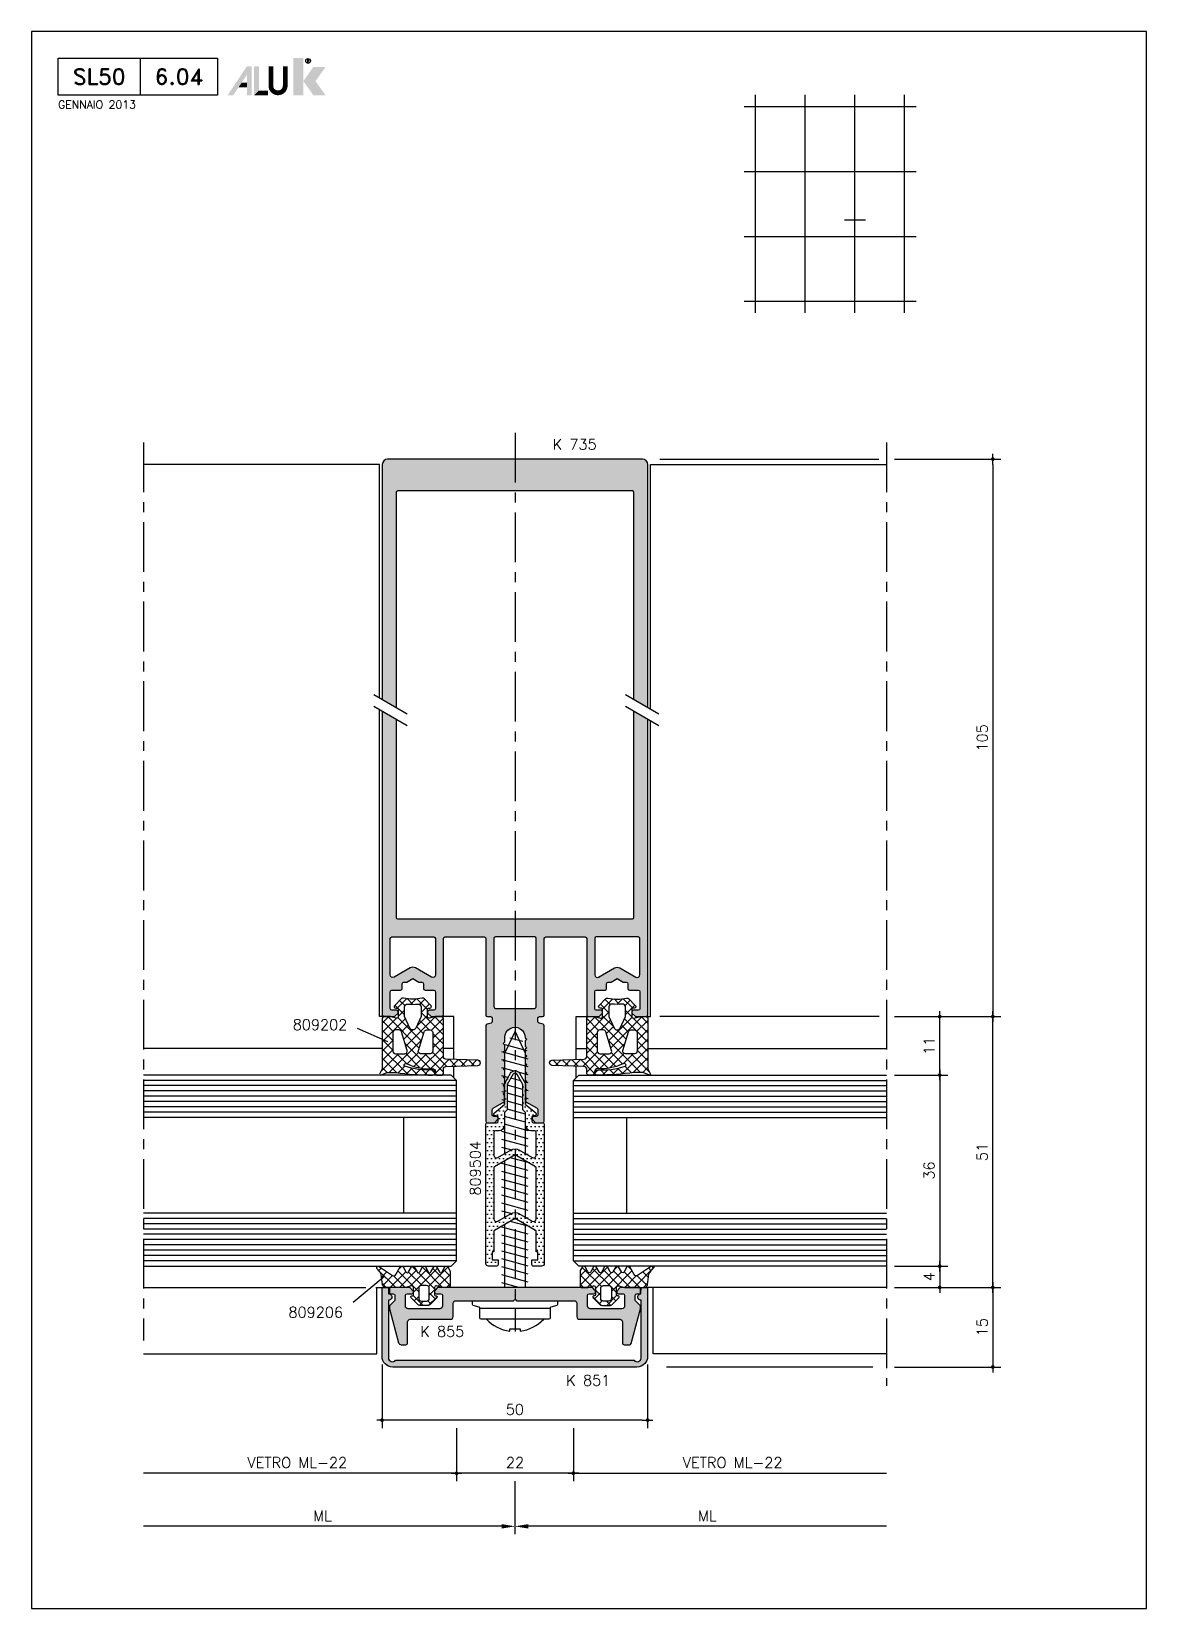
# Model space of a CAD drawing. Extents: x 0 to 4131, y -1600 to 527.
# Drawn here: x 460 to 670, y 0 to 297 of the extents above; entities that cross this region are included whole.
import ezdxf
from ezdxf.enums import TextEntityAlignment as Align

# ---------------------------------------------------------------- set-up
doc = ezdxf.new("R2010")
doc.units = 0
doc.header["$LTSCALE"] = 7.5
doc.header["$MEASUREMENT"] = 0
doc.linetypes.add('CENTER', pattern=[2, 1.25, -0.25, 0.25, -0.25])
doc.layers.get('0').update_dxf_attribs({"linetype": 'CONTINUOUS'})
doc.layers.get('DEFPOINTS').update_dxf_attribs({"linetype": 'CONTINUOUS'})
for name, color, linetype in [('ASSI', 1, 'CENTER'), ('FILL', 8, 'CONTINUOUS'), ('FINE', 7, 'CONTINUOUS'), ('GOMMA', 3, 'CONTINUOUS'), ('GROSSA', 4, 'CONTINUOUS'), ('MARCHIO', 7, 'CONTINUOUS'), ('QUOTE', 254, 'CONTINUOUS'), ('TRATTEGGI', 140, 'CONTINUOUS'), ('VETRO', 6, 'CONTINUOUS'), ('VITERIA', 40, 'CONTINUOUS')]:
    doc.layers.add(name, color=color, linetype=linetype)
doc.styles.add('RD', font='ROMAND.SHX', dxfattribs={"height": 3})
doc.styles.get("Standard").update_dxf_attribs({"font": 'romans.shx'})
doc.dimstyles.new('FRECCIA_1-1', dxfattribs={"dimtxt": 2, "dimasz": 2.5, "dimexe": 1.5, "dimexo": 1.5, "dimgap": 1, "dimtad": 3, "dimdsep": 46, "dimtxsty": 'Standard', "dimcen": 0, "dimclrt": 2, "dimaunit": 1, "dimadec": 0, "dimazin": 0, "dimtfac": 0.7, "dimtmove": 0, "dimatfit": 3, "dimfxl": 1, "dimtolj": 2, "dimarcsym": 0})
doc.dimstyles.new('SCALA_1-1$0', dxfattribs={"dimtxt": 2, "dimasz": 1, "dimexe": 1.5, "dimexo": 1.5, "dimgap": 1, "dimtad": 3, "dimdsep": 46, "dimtxsty": 'Standard', "dimblk1": 'PUNTO', "dimblk2": 'PUNTO', "dimsah": 1, "dimcen": 0.09, "dimclrt": 2, "dimadec": 0, "dimazin": 0, "dimtfac": 0.7, "dimtmove": 0, "dimatfit": 3, "dimldrblk": 'PUNTO', "dimfxl": 1, "dimtolj": 2, "dimarcsym": 0})
pattern_1 = [(45, (460, 0), (-0.8838835, 0.8838835), []), (135, (460, 0), (-0.8838835, -0.8838835), [])]

msp = doc.modelspace()

# ---------------------------------------------------------------- texts
at = {"layer": 'QUOTE', "color": 2}
for s, p in [('K 735', (558.1368, 218.2565)), ('809202', (509.1975, 108.9474)), ('809206', (508.3852, 54.7843)), ('K 855', (533.2081, 51.1765)), ('K 851', (560.6994, 41.9612))]:
    msp.add_text(s, height=2, dxfattribs=at).set_placement(p)
msp.add_text('809504', height=2, rotation=90, dxfattribs=at).set_placement((544.5901, 77.7486))

# ---------------------------------------------------------------- blocks, each defined once
blk = doc.blocks.new('PUNTO')
blk.add_line((-1, 0), (1, 0))
at = {"const_width": 0.35}
blk.add_lwpolyline([(-0.175, 0, 1), (0.175, 0, 1)], format="xyb", close=True, dxfattribs=at)
blk = doc.blocks.new('*D55')
at = {"layer": 'DEFPOINTS', "color": 0, "transparency": 16777216}
for p in [(621.06, 100.47), (621.06, 64.47), (631.06, 64.47)]:
    blk.add_point(p, dxfattribs=at)
at = {"layer": 'QUOTE', "color": 0, "lineweight": -2, "transparency": 16777216}
for p, q in [((622.56, 100.47), (632.56, 100.47)), ((631.06, 99.47), (631.06, 65.47)), ((622.56, 64.47), (632.56, 64.47))]:
    blk.add_line(p, q, dxfattribs=at)
for p, rotation in [((631.06, 100.47), 90), ((631.06, 64.47), 270)]:
    blk.add_blockref('PUNTO', p, dxfattribs=dict(at, rotation=rotation))
at = {"layer": 'QUOTE', "color": 2, "transparency": 16777216, "insert": (629.06, 82.47), "char_height": 2, "attachment_point": 5, "rotation": 90}
blk.add_mtext('\\A2;36', dxfattribs=at)
blk = doc.blocks.new('*D56')
at = {"layer": 'DEFPOINTS', "color": 0, "transparency": 16777216}
for p in [(621.06, 60.46), (621.06, 45.47), (641.06, 45.47)]:
    blk.add_point(p, dxfattribs=at)
at = {"layer": 'QUOTE', "color": 0, "lineweight": -2, "transparency": 16777216}
for p, q in [((622.56, 60.46), (642.56, 60.46)), ((641.06, 59.46), (641.06, 46.47)), ((622.56, 45.47), (642.56, 45.47))]:
    blk.add_line(p, q, dxfattribs=at)
for p, rotation in [((641.06, 60.46), 90), ((641.06, 45.47), 270)]:
    blk.add_blockref('PUNTO', p, dxfattribs=dict(at, rotation=rotation))
at = {"layer": 'QUOTE', "color": 2, "transparency": 16777216, "insert": (639.06, 52.96), "char_height": 2, "attachment_point": 5, "rotation": 90}
blk.add_mtext('\\A2;15', dxfattribs=at)
blk = doc.blocks.new('*D57')
at = {"layer": 'DEFPOINTS', "color": 0, "transparency": 16777216}
for p in [(621.06, 64.47), (621.06, 60.46), (631.06, 60.46)]:
    blk.add_point(p, dxfattribs=at)
at = {"layer": 'QUOTE', "color": 0, "lineweight": -2, "transparency": 16777216}
for p, q in [((622.56, 64.47), (632.56, 64.47)), ((631.06, 63.47), (631.06, 61.46)), ((622.56, 60.46), (632.56, 60.46))]:
    blk.add_line(p, q, dxfattribs=at)
for p, rotation in [((631.06, 64.47), 90), ((631.06, 60.46), 270)]:
    blk.add_blockref('PUNTO', p, dxfattribs=dict(at, rotation=rotation))
at = {"layer": 'QUOTE', "color": 2, "transparency": 16777216, "insert": (629.06, 62.47), "char_height": 2, "attachment_point": 5, "rotation": 90}
blk.add_mtext('\\A2;4', dxfattribs=at)
blk = doc.blocks.new('*D58')
at = {"layer": 'DEFPOINTS', "color": 0, "transparency": 16777216}
for p in [(621.06, 111.47), (641.06, 111.47), (621.06, 60.46)]:
    blk.add_point(p, dxfattribs=at)
at = {"layer": 'QUOTE', "color": 0, "lineweight": -2, "transparency": 16777216}
for p, q in [((622.56, 111.47), (642.56, 111.47)), ((641.06, 61.46), (641.06, 110.47)), ((622.56, 60.46), (642.56, 60.46))]:
    blk.add_line(p, q, dxfattribs=at)
for p, rotation in [((641.06, 111.47), 90), ((641.06, 60.46), 270)]:
    blk.add_blockref('PUNTO', p, dxfattribs=dict(at, rotation=rotation))
at = {"layer": 'QUOTE', "color": 2, "transparency": 16777216, "insert": (639.06, 85.97), "char_height": 2, "attachment_point": 5, "rotation": 90}
blk.add_mtext('\\A2;51', dxfattribs=at)
blk = doc.blocks.new('*D59')
at = {"layer": 'DEFPOINTS', "color": 0, "transparency": 16777216}
for p in [(621.06, 111.47), (631.06, 111.47), (621.06, 100.47)]:
    blk.add_point(p, dxfattribs=at)
at = {"layer": 'QUOTE', "color": 0, "lineweight": -2, "transparency": 16777216}
for p, q in [((622.56, 111.47), (632.56, 111.47)), ((631.06, 101.47), (631.06, 110.47)), ((622.56, 100.47), (632.56, 100.47))]:
    blk.add_line(p, q, dxfattribs=at)
for p, rotation in [((631.06, 111.47), 90), ((631.06, 100.47), 270)]:
    blk.add_blockref('PUNTO', p, dxfattribs=dict(at, rotation=rotation))
at = {"layer": 'QUOTE', "color": 2, "transparency": 16777216, "insert": (629.06, 105.97), "char_height": 2, "attachment_point": 5, "rotation": 90}
blk.add_mtext('\\A2;11', dxfattribs=at)
blk = doc.blocks.new('*D60')
at = {"layer": 'DEFPOINTS', "color": 0, "transparency": 16777216}
for p in [(526.02, 47.46), (576.04, 47.47), (526.02, 35.47)]:
    blk.add_point(p, dxfattribs=at)
at = {"layer": 'QUOTE', "color": 0, "lineweight": -2, "transparency": 16777216}
for p, q in [((526.02, 45.96), (526.02, 33.97)), ((576.04, 45.97), (576.04, 33.97)), ((575.04, 35.47), (527.02, 35.47))]:
    blk.add_line(p, q, dxfattribs=at)
at = {"layer": 'QUOTE', "color": 0, "lineweight": -2, "transparency": 16777216, "rotation": 180}
blk.add_blockref('PUNTO', (526.02, 35.47), dxfattribs=at)
at = {"layer": 'QUOTE', "color": 0, "lineweight": -2, "transparency": 16777216}
blk.add_blockref('PUNTO', (576.04, 35.47), dxfattribs=at)
at = {"layer": 'QUOTE', "color": 2, "transparency": 16777216, "insert": (551.03, 37.47), "char_height": 2, "attachment_point": 5}
blk.add_mtext('\\A2;50', dxfattribs=at)
blk = doc.blocks.new('*D61')
at = {"layer": 'DEFPOINTS', "color": 0, "transparency": 16777216}
for p in [(540.06, 35.47), (562.06, 35.47), (540.06, 25.47)]:
    blk.add_point(p, dxfattribs=at)
at = {"layer": 'QUOTE', "color": 0, "lineweight": -2, "transparency": 16777216}
for p, q in [((540.06, 33.97), (540.06, 23.97)), ((562.06, 33.97), (562.06, 23.97)), ((561.06, 25.47), (541.06, 25.47))]:
    blk.add_line(p, q, dxfattribs=at)
at = {"layer": 'QUOTE', "color": 0, "lineweight": -2, "transparency": 16777216, "rotation": 180}
blk.add_blockref('PUNTO', (540.06, 25.47), dxfattribs=at)
at = {"layer": 'QUOTE', "color": 0, "lineweight": -2, "transparency": 16777216}
blk.add_blockref('PUNTO', (562.06, 25.47), dxfattribs=at)
at = {"layer": 'QUOTE', "color": 2, "transparency": 16777216, "insert": (551.06, 27.47), "char_height": 2, "attachment_point": 5}
blk.add_mtext('\\A2;22', dxfattribs=at)
blk = doc.blocks.new('*D62')
at = {"layer": 'DEFPOINTS', "color": 0, "transparency": 16777216}
for p in [(621.06, 47.96), (562.06, 35.47), (621.06, 25.47)]:
    blk.add_point(p, dxfattribs=at)
at = {"layer": 'QUOTE', "color": 0, "lineweight": -2, "transparency": 16777216}
for p, q in [((562.06, 33.97), (562.06, 23.97)), ((563.06, 25.47), (621.06, 25.47))]:
    blk.add_line(p, q, dxfattribs=at)
at = {"layer": 'QUOTE', "color": 0, "lineweight": -2, "transparency": 16777216, "rotation": 180}
blk.add_blockref('PUNTO', (562.06, 25.47), dxfattribs=at)
at = {"layer": 'QUOTE', "color": 2, "transparency": 16777216, "insert": (592.06, 27.47), "char_height": 2, "attachment_point": 5}
blk.add_mtext('\\A2;VETRO ML-22', dxfattribs=at)
blk = doc.blocks.new('_None')
blk = doc.blocks.new('*D63')
at = {"layer": 'DEFPOINTS', "color": 0, "transparency": 16777216}
for p in [(481.06, 64.47), (540.06, 35.47), (481.06, 25.47)]:
    blk.add_point(p, dxfattribs=at)
at = {"layer": 'QUOTE', "color": 0, "lineweight": -2, "transparency": 16777216}
for p, q in [((540.06, 33.97), (540.06, 23.97)), ((539.06, 25.47), (481.06, 25.47))]:
    blk.add_line(p, q, dxfattribs=at)
blk.add_blockref('PUNTO', (540.06, 25.47), dxfattribs=at)
at = {"layer": 'QUOTE', "color": 2, "transparency": 16777216, "insert": (510.06, 27.47), "char_height": 2, "attachment_point": 5}
blk.add_mtext('\\A2;{\\Fromans.shx|c1;VETRO ML-22}', dxfattribs=at)
blk = doc.blocks.new('*D64')
at = {"layer": 'DEFPOINTS', "color": 0, "transparency": 16777216}
for p in [(621.06, 47.96), (551.06, 25.47), (551.06, 15.47)]:
    blk.add_point(p, dxfattribs=at)
at = {"layer": 'QUOTE', "color": 0, "lineweight": -2, "transparency": 16777216}
for p, q in [((551.06, 23.97), (551.06, 13.97)), ((621.06, 15.47), (553.56, 15.47))]:
    blk.add_line(p, q, dxfattribs=at)
at = {"layer": 'QUOTE', "color": 0, "transparency": 16777216}
blk.add_solid([(553.56, 15.88), (553.56, 15.05), (551.06, 15.47)], dxfattribs=at)
at = {"layer": 'QUOTE', "color": 2, "transparency": 16777216, "insert": (587.31, 17.47), "char_height": 2, "attachment_point": 5}
blk.add_mtext('\\A2;ML', dxfattribs=at)
blk = doc.blocks.new('*D65')
at = {"layer": 'DEFPOINTS', "color": 0, "transparency": 16777216}
for p in [(481.06, 47.96), (551.06, 25.47), (481.06, 15.47)]:
    blk.add_point(p, dxfattribs=at)
at = {"layer": 'QUOTE', "color": 0, "lineweight": -2, "transparency": 16777216}
for p, q in [((551.06, 23.97), (551.06, 13.97)), ((548.56, 15.47), (481.06, 15.47))]:
    blk.add_line(p, q, dxfattribs=at)
at = {"layer": 'QUOTE', "color": 0, "transparency": 16777216}
blk.add_solid([(548.56, 15.88), (548.56, 15.05), (551.06, 15.47)], dxfattribs=at)
at = {"layer": 'QUOTE', "color": 2, "transparency": 16777216, "insert": (514.81, 17.47), "char_height": 2, "attachment_point": 5}
blk.add_mtext('\\A2;ML', dxfattribs=at)
blk = doc.blocks.new('nms')
at = {"layer": 'MARCHIO'}
blk.add_line((20.5, -12), (20.5, -5), dxfattribs=at)
blk.add_lwpolyline([(35, -12), (5, -12), (5, -5), (35, -5)], close=True, dxfattribs=at)
at = {"layer": 'MARCHIO', "const_width": 0.894}
blk.add_lwpolyline([(47.78, -6.56), (47.78, -10.2, -1), (45.08, -10.2), (45.08, -6.56)], format="xyb", dxfattribs=at)
at = {"layer": 'MARCHIO'}
blk.add_circle((52.08, -5.53), 0.442, dxfattribs=at)
for points in [[(49.3, -4.96), (51.18, -4.96), (49.3, -12), (51.18, -12)], [(36.93, -12), (38, -12), (40.56, -6.56), (40.58, -8.14)], [(40.56, -6.56), (40.58, -8.14), (41.47, -6.56), (41.47, -12)], [(40.58, -12), (41.47, -12), (40.58, -8.14)], [(41.93, -6.56), (42.82, -6.56), (41.93, -12), (42.82, -11.11)], [(53.08, -6.68), (55.38, -6.68), (51.21, -9.34), (53.5, -9.34)], [(39.58, -9.63), (38.99, -10.53), (40.58, -9.63), (40.58, -10.53)], [(42.82, -11.11), (41.93, -12), (44.54, -11.11), (44.54, -12)], [(51.21, -9.34), (53.5, -9.34), (53.08, -12), (55.38, -12)]]:
    blk.add_solid(points, dxfattribs=at)
blk.add_text('R', height=0.444, dxfattribs=at).set_placement((52.08, -5.53), align=Align.MIDDLE)
at = {"layer": 'MARCHIO', "color": 2, "style": 'RD'}
for tag, p in [('SERIE', (12.75, -8.5)), ('PAG', (27.75, -8.5))]:
    blk.add_attdef(tag, text='', height=3, dxfattribs=at).set_placement(p, align=Align.MIDDLE)
at = {"layer": 'MARCHIO', "color": 2}
blk.add_attdef('REVISIONE', (5, -14.5), '', height=1.5, dxfattribs=at)
blk = doc.blocks.new('*D66')
at = {"layer": 'DEFPOINTS', "color": 0, "transparency": 16777216}
for p in [(621.06, 216.47), (622.56, 111.47), (641.06, 111.47)]:
    blk.add_point(p, dxfattribs=at)
at = {"layer": 'QUOTE', "color": 0, "lineweight": -2, "transparency": 16777216}
for p, q in [((622.56, 216.47), (642.56, 216.47)), ((641.06, 215.47), (641.06, 112.47)), ((624.06, 111.47), (642.56, 111.47))]:
    blk.add_line(p, q, dxfattribs=at)
for p, rotation in [((641.06, 216.47), 90), ((641.06, 111.47), 270)]:
    blk.add_blockref('PUNTO', p, dxfattribs=dict(at, rotation=rotation))
at = {"layer": 'QUOTE', "color": 2, "transparency": 16777216, "insert": (639.06, 163.97), "char_height": 2, "attachment_point": 5, "rotation": 90}
blk.add_mtext('\\A2;105', dxfattribs=at)

# ---------------------------------------------------------------- dimensions: what is measured, and where the dimension line sits
at = {"layer": 'QUOTE'}
for base, p1, p2, picture, middle in [((641.0637, 111.4675), (621.0637, 216.4675), (622.5637, 111.4675), '*D66', (639.0637, 163.9675)), ((641.0637, 111.4675), (621.0637, 60.4627), (621.0637, 111.4675), '*D58', (639.0637, 85.9651)), ((631.0637, 111.4675), (621.0637, 100.4675), (621.0637, 111.4675), '*D59', (629.0637, 105.9675)), ((631.0637, 64.4675), (621.0637, 100.4675), (621.0637, 64.4675), '*D55', (629.0637, 82.4675)), ((631.0637, 60.4627), (621.0637, 64.4675), (621.0637, 60.4627), '*D57', (629.0637, 62.4651)), ((641.0637, 45.4656), (621.0637, 60.4627), (621.0637, 45.4656), '*D56', (639.0637, 52.9641))]:
    dim = msp.add_linear_dim(base=base, p1=p1, p2=p2, angle=90, dimstyle='SCALA_1-1$0', dxfattribs=at)
    dim.commit()
    dim.dimension.update_dxf_attribs({"geometry": picture, "text_midpoint": middle})
for base, p1, p2, text, dimstyle, override, picture, middle in [((481.0637, 25.4656), (540.0637, 35.4656), (481.0637, 64.4675), '{\\Fromans.shx|c1;VETRO ML-22}', 'SCALA_1-1$0', {"dimblk2": 'None', "dimse2": 1}, '*D63', (510.0637, 27.4656)), ((481.0637, 15.4656), (551.0637, 25.4656), (481.0637, 47.9627), 'ML', 'FRECCIA_1-1', {"dimblk2": 'None', "dimsah": 1, "dimse2": 1}, '*D65', (514.8137, 17.4656)), ((551.0637, 15.4656), (621.0637, 47.9627), (551.0637, 25.4656), 'ML', 'FRECCIA_1-1', {"dimblk1": 'None', "dimsah": 1, "dimse1": 1}, '*D64', (587.3137, 17.4656)), ((621.0637, 25.4656), (562.0637, 35.4656), (621.0637, 47.9627), 'VETRO ML-22', 'SCALA_1-1$0', {"dimblk2": 'None', "dimse2": 1, "dimsd2": 0}, '*D62', (592.0637, 27.4656))]:
    dim = msp.add_linear_dim(base=base, p1=p1, p2=p2, text=text, dimstyle=dimstyle, override=override, dxfattribs=at)
    dim.commit()
    dim.dimension.update_dxf_attribs({"geometry": picture, "text_midpoint": middle})
dim = msp.add_linear_dim(base=(526.0201, 35.4656), p1=(576.0367, 47.4651), p2=(526.0201, 47.4645), dimstyle='SCALA_1-1$0', override={"dimdec": 0}, dxfattribs=at)
dim.commit()
dim.dimension.update_dxf_attribs({"geometry": '*D60', "text_midpoint": (551.0284, 37.4656)})
dim = msp.add_linear_dim(base=(540.0637, 25.4656), p1=(562.0637, 35.4656), p2=(540.0637, 35.4656), dimstyle='SCALA_1-1$0', dxfattribs=at)
dim.commit()
dim.dimension.update_dxf_attribs({"geometry": '*D61', "text_midpoint": (551.0637, 27.4656)})

# ---------------------------------------------------------------- hatches: boundary and pattern name
at = {"layer": 'FILL'}
h = msp.add_hatch(color=253, dxfattribs=at)
h.paths.add_polyline_path([(526.0701, 111.7675, 0.41421356), (526.3701, 111.4675), (528.2458, 111.4675, 0.19891237), (528.458, 111.5554), (528.9822, 112.0796, 0.19891237), (529.0701, 112.2918), (529.0701, 112.3675, 0.41421356), (528.7701, 112.6675), (527.8701, 112.6675, -0.41421356), (527.5701, 112.9675), (527.5701, 116.1675, -0.41421356), (527.8701, 116.4675), (529.5201, 116.4675, 0.41421356), (529.8201, 116.7675), (529.8201, 117.6675, -0.41421356), (530.1201, 117.9675), (530.6861, 117.9675), (531.8201, 118.6222), (532.9541, 117.9675), (533.5201, 117.9675, -0.41421356), (533.8201, 117.6675), (533.8201, 116.7675, 0.41421356), (534.1201, 116.4675), (535.7701, 116.4675, -0.41421356), (536.0701, 116.1675), (536.0701, 112.9675, -0.41421356), (535.7701, 112.6675), (534.8701, 112.6675, 0.41421356), (534.5701, 112.3675), (534.5701, 112.2918, 0.19891237), (534.658, 112.0796), (535.1822, 111.5554, 0.19891237), (535.3944, 111.4675), (537.2701, 111.4675, 0.41421356), (537.5701, 111.7675), (537.5701, 126.1675, -0.41421356), (537.8701, 126.4675), (545.2701, 126.4675, -0.41421356), (545.5701, 126.1675), (545.5701, 111.7675, 0.41421356), (545.8701, 111.4675), (546.4701, 111.4675, -0.41421356), (546.7701, 111.1675), (546.7701, 110.5192, -0.33945426), (546.5477, 110.2295), (545.7924, 110.0271, 0.33945426), (545.5701, 109.7373), (545.5701, 91.7675, 0.41421356), (545.8701, 91.4675), (547.0458, 91.4675, 0.19891237), (547.258, 91.5554), (547.7822, 92.0796, 0.19891237), (547.8701, 92.2918), (547.8701, 92.3675, 0.41421356), (547.5701, 92.6675), (547.0701, 92.6675, -0.41421356), (546.7701, 92.9675), (546.7701, 93.9364, -0.26794919), (546.9201, 94.1962), (549.0144, 95.409, 0.26723992), (549.1637, 95.6684), (549.1637, 96.5625), (548.8637, 96.8625), (549.1637, 97.1625), (549.1637, 98.1525), (548.8637, 98.4525), (549.1637, 98.7525), (549.1637, 99.7425), (548.8637, 100.0425), (549.1637, 100.3425), (549.1637, 101.3325), (548.8637, 101.6325), (549.1637, 101.9325), (549.1637, 102.9225), (548.8637, 103.2225), (549.1637, 103.5225), (549.1637, 104.5125), (548.8637, 104.8125), (549.1637, 105.1125), (549.1637, 106.1025), (548.8637, 106.4025), (549.1637, 106.7025), (549.1637, 107.5675, -0.41421356), (551.0637, 109.4675), (551.0637, 112.9675), (547.5701, 112.9675, -0.41421356), (547.0701, 113.4675), (547.0701, 126.1675, -0.41421356), (547.3701, 126.4675), (551.0637, 126.4675), (551.0637, 129.8675), (528.9701, 129.8675, -0.41421356), (528.6701, 130.1675), (528.6701, 167.481), (526.0701, 168.9821)])
h.paths.add_polyline_path([(527.8701, 126.4675), (535.7701, 126.4675, -0.41421356), (536.0701, 126.1675), (536.0701, 119.3439, -0.57735027), (535.3201, 118.9109), (532.3201, 120.6429, 0.26794919), (531.3201, 120.6429), (528.3201, 118.9109, -0.57735027), (527.5701, 119.3439), (527.5701, 126.1675, -0.41421356)], flags=16)
h.paths.add_polyline_path([(551.0637, 129.8675), (551.0637, 126.4675), (554.7701, 126.4675, -0.41421356), (555.0701, 126.1675), (555.0701, 113.4675, -0.41421356), (554.5701, 112.9675), (551.0637, 112.9675), (551.0637, 109.4675, -0.42485502), (552.9624, 107.4987), (553.2637, 107.1975), (552.9637, 106.8975), (552.9637, 105.9075), (553.2637, 105.6075), (552.9637, 105.3075), (552.9637, 104.3175), (553.2637, 104.0175), (552.9637, 103.7175), (552.9637, 102.7275), (553.2637, 102.4275), (552.9637, 102.1275), (552.9637, 101.1375), (553.2637, 100.8375), (552.9637, 100.5375), (552.9637, 99.5475), (553.2637, 99.2475), (552.9637, 98.9475), (552.9637, 97.9575), (553.2637, 97.6575), (552.9637, 97.3575), (552.9637, 96.3633), (553.2637, 96.0633), (552.9637, 95.7633), (552.9637, 95.6684, 0.26794919), (553.1137, 95.4086), (555.2194, 94.1966, -0.26865951), (555.3701, 93.9364), (555.3701, 92.9675, -0.41421356), (555.0701, 92.6675), (554.5701, 92.6675, 0.41421356), (554.2701, 92.3675), (554.2701, 92.2918, 0.19891237), (554.358, 92.0796), (554.8822, 91.5554, 0.19891237), (555.0944, 91.4675), (556.2701, 91.4675, 0.41421356), (556.5701, 91.7675), (556.5701, 109.7373, 0.33945426), (556.3477, 110.0271), (555.5924, 110.2295, -0.33945426), (555.3701, 110.5192), (555.3701, 110.6675), (555.3701, 111.1675, -0.41421356), (555.6701, 111.4675), (556.2701, 111.4675, 0.41421356), (556.5701, 111.7675), (556.5701, 126.1675, -0.41421356), (556.8701, 126.4675), (564.2701, 126.4675, -0.41421356), (564.5701, 126.1675), (564.5701, 111.7675, 0.41421356), (564.8701, 111.4675), (566.7458, 111.4675, 0.19891237), (566.958, 111.5554), (567.4822, 112.0796, 0.19891237), (567.5701, 112.2918), (567.5701, 112.3675, 0.41421356), (567.2701, 112.6675), (566.3701, 112.6675, -0.41421356), (566.0701, 112.9675), (566.0701, 116.1675, -0.41421356), (566.3701, 116.4675), (568.0201, 116.4675, 0.41421356), (568.3201, 116.7675), (568.3201, 117.6675, -0.41421356), (568.6201, 117.9675), (569.1861, 117.9675), (570.3201, 118.6222), (571.4541, 117.9675), (572.0201, 117.9675, -0.41421356), (572.3201, 117.6675), (572.3201, 116.7675, 0.41421356), (572.6201, 116.4675), (574.2701, 116.4675, -0.41421356), (574.5701, 116.1675), (574.5701, 112.9675, -0.41421356), (574.2701, 112.6675), (573.3701, 112.6675, 0.41421356), (573.0701, 112.3675), (573.0701, 112.2918, 0.19891237), (573.158, 112.0796), (573.6822, 111.5554, 0.19891237), (573.8944, 111.4675), (575.7701, 111.4675, 0.41421356), (576.0701, 111.7675), (576.0701, 167.481), (573.4701, 168.9821), (573.4701, 130.1675, -0.41421356), (573.1701, 129.8675)])
h.paths.add_polyline_path([(566.3701, 126.4675), (574.2701, 126.4675, -0.41421356), (574.5701, 126.1675), (574.5701, 119.3439, -0.57735027), (573.8201, 118.9109), (570.8201, 120.6429, 0.26794919), (569.8201, 120.6429), (566.8201, 118.9109, -0.57735027), (566.0701, 119.3439), (566.0701, 126.1675, -0.41421356)], flags=16)
h.paths.add_polyline_path([(573.4701, 171.1821), (576.0701, 169.681), (576.0701, 215.4675, 0.41421356), (575.0701, 216.4675), (551.0637, 216.4675), (551.0637, 210.4675), (573.1701, 210.4675, -0.41421356), (573.4701, 210.1675)])
h.paths.add_polyline_path([(526.0701, 171.1821), (528.6701, 169.681), (528.6701, 210.1675, -0.41421356), (528.9701, 210.4675), (551.0637, 210.4675), (551.0637, 216.4675), (527.0701, 216.4675, 0.41421356), (526.0701, 215.4675)])
h = msp.add_hatch(dxfattribs=at)
h.set_pattern_fill('ANSI37', color=137, scale=10, style=0)
h.set_pattern_definition(pattern_1)
h.paths.add_polyline_path([(535.4643, 101.6675, -0.41421356), (536.0643, 101.0675), (536.0643, 100.7675, 0.41421356), (536.3643, 100.4675), (537.2643, 100.4675, 0.41421356), (537.5643, 100.7675), (537.5643, 101.5826, -0.4052433), (538.049, 102.0824), (544.0797, 102.2677, 0.96973923), (544.0797, 103.2673), (538.049, 103.4526, -0.4052433), (537.5643, 103.9524), (537.5643, 111.1675, 0.41421356), (537.2643, 111.4675), (536.0234, 111.4675), (534.942, 111.1777, -0.49314543), (534.5643, 111.4675), (534.5643, 112.8451, -0.38887873), (534.7469, 113.0443), (535.0416, 113.0701, 0.63707026), (535.2276, 113.5811), (534.0193, 114.7894, 0.24541991), (533.5776, 114.928, -0.08886044), (530.051, 114.928, 0.24541991), (529.6093, 114.7894), (528.401, 113.5811, 0.63707026), (528.587, 113.0701), (528.8817, 113.0443, -0.38887873), (529.0643, 112.8451), (529.0643, 111.4675, -0.49314543), (528.6867, 111.1777), (527.6434, 111.4573, 0.06554346), (527.5657, 111.4675), (526.3643, 111.4675, 0.41421356), (526.0643, 111.1675), (526.0643, 101.605), (525.5902, 100.7659, 0.71951495), (525.844, 100.484), (526.9571, 100.9675), (528.5718, 100.9675, 0.04380891), (535.5301, 100.4627, 1.01146877), (535.5566, 101.4622, -0.09779405), (530.29, 102.1106, -0.52267034), (530.195, 102.425, -0.38653613), (530.8587, 102.5343, 0.12867763)])
h.paths.add_polyline_path([(532.8681, 105.1153), (533.9509, 108.6153, -0.32883045), (534.4286, 108.9675), (535.0643, 108.9675, -0.41421356), (535.5643, 108.4675), (535.5643, 104.9675, -0.41421356), (535.0643, 104.4675), (533.3458, 104.4675, -0.5050829)], flags=16)
h.paths.add_polyline_path([(530.2828, 104.4675), (528.5643, 104.4675, -0.41421356), (528.0643, 104.9675), (528.0643, 108.4675, -0.41421356), (528.5643, 108.9675), (529.2, 108.9675, -0.32883045), (529.6777, 108.6153), (530.7605, 105.1153, -0.5050829)], flags=16)
h.paths.add_polyline_path([(531.2705, 109.3097), (530.2643, 111.4675), (530.2643, 113.3189, -0.44100912), (530.8096, 113.8169, 0.04533687), (532.8191, 113.8169, -0.44100912), (533.3643, 113.3189), (533.3643, 111.4675), (532.3581, 109.3097, -0.63707026)], flags=16)
h = msp.add_hatch(dxfattribs=at)
h.set_pattern_fill('ANSI37', color=137, scale=10, style=0)
h.set_pattern_definition(pattern_1)
h.paths.add_polyline_path([(566.663, 101.6675, 0.41421356), (566.063, 101.0675), (566.063, 100.7675, -0.41421356), (565.763, 100.4675), (564.863, 100.4675, -0.41421356), (564.563, 100.7675), (564.563, 101.5826, 0.4052433), (564.0784, 102.0824), (558.0477, 102.2677, -0.96973923), (558.0477, 103.2673), (564.0784, 103.4526, 0.4052433), (564.563, 103.9524), (564.563, 111.1675, -0.41421356), (564.863, 111.4675), (566.1039, 111.4675), (567.1854, 111.1777, 0.49314543), (567.563, 111.4675), (567.563, 112.8451, 0.38887873), (567.3805, 113.0443), (567.0857, 113.0701, -0.63707026), (566.8997, 113.5811), (568.108, 114.7894, -0.24541991), (568.5497, 114.928, 0.08886044), (572.0763, 114.928, -0.24541991), (572.518, 114.7894), (573.7263, 113.5811, -0.63707026), (573.5403, 113.0701), (573.2456, 113.0443, 0.38887873), (573.063, 112.8451), (573.063, 111.4675, 0.49314543), (573.4407, 111.1777), (574.484, 111.4573, -0.06554346), (574.5616, 111.4675), (575.763, 111.4675, -0.41421356), (576.063, 111.1675), (576.063, 101.605), (576.5372, 100.7659, -0.71951495), (576.2834, 100.484), (575.1702, 100.9675), (573.5555, 100.9675, -0.04380891), (566.5972, 100.4627, -1.01146877), (566.5707, 101.4622, 0.09779405), (571.8373, 102.1106, 0.52267034), (571.9323, 102.425, 0.38653613), (571.2687, 102.5343, -0.12867763)])
h.paths.add_polyline_path([(569.2592, 105.1153), (568.1764, 108.6153, 0.32883045), (567.6988, 108.9675), (567.063, 108.9675, 0.41421356), (566.563, 108.4675), (566.563, 104.9675, 0.41421356), (567.063, 104.4675), (568.7815, 104.4675, 0.5050829)], flags=16)
h.paths.add_polyline_path([(571.8445, 104.4675), (573.563, 104.4675, 0.41421356), (574.063, 104.9675), (574.063, 108.4675, 0.41421356), (573.563, 108.9675), (572.9273, 108.9675, 0.32883045), (572.4496, 108.6153), (571.3669, 105.1153, 0.5050829)], flags=16)
h.paths.add_polyline_path([(570.8568, 109.3097), (571.863, 111.4675), (571.863, 113.3189, 0.44100912), (571.3178, 113.8169, -0.04533687), (569.3083, 113.8169, 0.44100912), (568.763, 113.3189), (568.763, 111.4675), (569.7692, 109.3097, 0.63707026)], flags=16)
h = msp.add_hatch(dxfattribs=at)
h.set_pattern_fill('DOTS', color=2, scale=12, style=0)
h.set_pattern_definition([(0, (460, 0), (0.375, 0.75), [0, -0.75])])
h.paths.add_polyline_path([(555.0637, 67.1675), (555.3637, 67.1675), (555.3637, 65.6675), (554.2637, 65.6675), (554.2637, 64.7675, 0.41421356), (554.5637, 64.4675), (556.0637, 64.4675, 0.41421356), (556.5637, 64.9675), (556.5637, 91.1675, 0.41421356), (556.2637, 91.4675), (554.5637, 91.4675, -0.41421356), (554.2637, 91.7675), (554.2637, 92.6675), (554.8413, 92.8223, 0.6068149), (554.9565, 93.3419), (553.0637, 94.9301), (553.0637, 98.8276), (551.9297, 100.7917, 0.57735027), (550.1976, 100.7917), (549.0637, 98.8276), (549.0637, 94.9301), (547.1708, 93.3419, 0.6068149), (547.286, 92.8223), (547.8637, 92.6675), (547.8637, 91.7675, -0.41421356), (547.5637, 91.4675), (545.8637, 91.4675, 0.41421356), (545.5637, 91.1675), (545.5637, 64.9675, 0.41421356), (546.0637, 64.4675), (547.5637, 64.4675, 0.41421356), (547.8637, 64.7675), (547.8637, 65.6675), (546.7637, 65.6675), (546.7637, 67.1675), (547.0637, 67.1675), (547.0637, 70.9479, -0.26794919), (547.2137, 71.2077), (551.0637, 73.4305), (554.9137, 71.2077, -0.26794919), (555.0637, 70.9479)])
h.paths.add_polyline_path([(554.3137, 72.9397), (551.8137, 74.3831, 0.26794919), (550.3137, 74.3831), (547.8137, 72.9397, -0.57735027), (547.0637, 73.3727), (547.0637, 82.9479, -0.26794919), (547.2137, 83.2077), (551.0637, 85.4305), (554.9137, 83.2077, -0.26794919), (555.0637, 82.9479), (555.0637, 73.3727, -0.57735027)], flags=16)
h.paths.add_polyline_path([(554.3137, 84.9397), (551.8137, 86.3831, 0.26794919), (550.3137, 86.3831), (547.8137, 84.9397, -0.57735027), (547.0637, 85.3727), (547.0637, 89.6675, -0.41421356), (547.3637, 89.9675), (548.0637, 89.9675, 0.41421356), (549.0637, 90.9675), (549.0637, 93.4301), (549.5637, 93.9301), (549.5637, 98.6936), (550.6307, 100.5417, -0.57735027), (551.4967, 100.5417), (552.5637, 98.6936), (552.5637, 93.9301), (553.0637, 93.4301), (553.0637, 90.9675, 0.41421356), (554.0637, 89.9675), (554.7637, 89.9675, -0.41421356), (555.0637, 89.6675), (555.0637, 85.3727, -0.57735027)], flags=16)
h = msp.add_hatch(dxfattribs=at)
h.set_pattern_fill('ANSI37', color=137, scale=10, style=0)
h.set_pattern_definition(pattern_1)
edge = h.paths.add_edge_path()
edge.add_line((538.5199, 60.4627), (537.4685, 60.4627))
edge.add_arc((537.4683, 61.2626), 0.7999, 260.830387, 270.012319, ccw=False)
edge.add_line((537.3408, 60.4729), (536.2975, 60.7524))
edge.add_arc((536.2199, 60.4627), 0.3, 75, 180)
edge.add_line((535.9199, 60.4627), (535.9199, 59.0851))
edge.add_arc((536.1199, 59.0851), 0.2, 180, 265)
edge.add_line((536.1024, 58.8858), (536.2373, 58.874))
edge.add_arc((536.2199, 58.6748), 0.2, -45, 85, ccw=False)
edge.add_line((536.3613, 58.5334), (535.037, 57.2091))
edge.add_arc((534.6835, 57.5627), 0.5, 270, 315, ccw=False)
edge.add_line((534.6835, 57.0627), (533.1563, 57.0627))
edge.add_arc((533.1563, 57.5627), 0.5, 225, 270, ccw=False)
edge.add_line((532.8027, 57.2091), (531.4784, 58.5334))
edge.add_arc((531.6199, 58.6748), 0.2, 95, 225, ccw=False)
edge.add_line((531.6024, 58.874), (531.7373, 58.8858))
edge.add_arc((531.7199, 59.0851), 0.2, 275, 360)
edge.add_line((531.9199, 59.0851), (531.9199, 60.4627))
edge.add_arc((531.6199, 60.4627), 0.3, 0, 105)
edge.add_line((531.5422, 60.7524), (530.4607, 60.4627))
edge.add_line((530.4607, 60.4627), (526.6199, 60.4627))
edge.add_arc((526.6199, 60.9627), 0.5, 180, 270, ccw=False)
edge.add_line((526.1199, 60.9627), (525.8836, 62.9433))
edge.add_arc((523.0952, 61.5009), 3.1393, 27.352201, 44.615253)
edge.add_line((525.3299, 63.7057), (525.0395, 64.0408))
edge.add_arc((525.3114, 64.1676), 0.3, 40, 205, ccw=False)
edge.add_line((525.5412, 64.3604), (527.8222, 62.8236))
edge.add_arc((528.2066, 63.1433), 0.5, 219.74084, 330)
edge.add_line((528.6396, 62.8933), (529.4591, 64.3127))
edge.add_arc((529.7189, 64.1627), 0.3, 30, 150, ccw=False)
edge.add_line((529.9787, 64.3127), (530.5094, 63.3936))
edge.add_arc((530.7692, 63.5436), 0.3, 210, 330)
edge.add_line((531.029, 63.3936), (531.5596, 64.3127))
edge.add_arc((531.8194, 64.1627), 0.3, 30, 150, ccw=False)
edge.add_line((532.0792, 64.3127), (532.6098, 63.3936))
edge.add_arc((532.8696, 63.5436), 0.3, 210, 330)
edge.add_line((533.1294, 63.3936), (533.66, 64.3127))
edge.add_arc((533.9199, 64.1627), 0.3, 30, 150, ccw=False)
edge.add_line((534.1797, 64.3127), (534.7103, 63.3936))
edge.add_arc((534.9701, 63.5436), 0.3, 210, 330)
edge.add_line((535.2299, 63.3936), (535.7605, 64.3127))
edge.add_arc((536.0203, 64.1627), 0.3, 30, 150, ccw=False)
edge.add_line((536.2801, 64.3127), (536.8107, 63.3936))
edge.add_arc((537.0705, 63.5436), 0.3, 210, 330)
edge.add_line((537.3304, 63.3936), (537.861, 64.3127))
edge.add_arc((538.1208, 64.1627), 0.3, 30, 150, ccw=False)
edge.add_line((538.3806, 64.3127), (538.7797, 63.6214))
edge.add_arc((538.5199, 63.4714), 0.3, 0, 30, ccw=False)
edge.add_line((538.8199, 63.4714), (538.8199, 60.7627))
edge.add_arc((538.5199, 60.7627), 0.3, -90, 0, ccw=False)
edge = h.paths.add_edge_path(flags=16)
edge.add_line((534.9199, 58.3941), (534.9199, 60.2957))
edge.add_arc((534.4199, 60.2957), 0.5, 0, 90)
edge.add_line((534.4199, 60.7957), (533.4199, 60.7957))
edge.add_arc((533.4199, 60.2957), 0.5, 90, 180)
edge.add_line((532.9199, 60.2957), (532.9199, 58.3941))
edge.add_arc((533.4199, 58.3941), 0.5, 180, 275.191667)
edge.add_line((533.4651, 57.8962), (534.3746, 57.8962))
edge.add_arc((534.4199, 58.3941), 0.5, 264.808333, 360)
h = msp.add_hatch(dxfattribs=at)
h.set_pattern_fill('ANSI37', color=137, scale=10, style=0)
h.set_pattern_definition(pattern_1)
h.paths.add_polyline_path([(564.7865, 60.4729, -0.03997751), (564.6592, 60.4627), (563.6075, 60.4627, -0.41421356), (563.3075, 60.7627), (563.3075, 63.4714, -0.1316525), (563.3477, 63.6214), (563.7468, 64.3127, -0.57735027), (564.2664, 64.3127), (564.797, 63.3936, 0.57735027), (565.3166, 63.3936), (565.8472, 64.3127, -0.57735027), (566.3668, 64.3127), (566.8975, 63.3936, 0.57735027), (567.4171, 63.3936), (567.9477, 64.3127, -0.57735027), (568.4673, 64.3127), (568.9979, 63.3936, 0.57735027), (569.5175, 63.3936), (570.0481, 64.3127, -0.57735027), (570.5678, 64.3127), (571.0984, 63.3936, 0.57735027), (571.618, 63.3936), (572.1486, 64.3127, -0.57735027), (572.6682, 64.3127), (573.4877, 62.8933, 0.52200513), (574.3052, 62.8236), (576.8312, 64.5831, -0.87697646), (577.3329, 64.2635), (576.7974, 63.7057, 0.07546706), (576.2438, 62.9433), (576.0075, 60.9627, -0.41421356), (575.5075, 60.4627), (571.6666, 60.4627), (570.5851, 60.7524, 0.49314543), (570.2075, 60.4627), (570.2075, 59.699, 0.05088627), (570.2013, 59.6384), (570.2013, 59.5627, 0.05088627), (570.2075, 59.5021), (570.2075, 59.0851, 0.38887873), (570.3901, 58.8858), (570.5249, 58.874, -0.63707026), (570.6489, 58.5334), (569.3246, 57.2091, -0.19891237), (568.9711, 57.0627), (567.4439, 57.0627, -0.19891237), (567.0903, 57.2091), (565.7661, 58.5334, -0.63707026), (565.8901, 58.874), (566.0249, 58.8858, 0.38887873), (566.2075, 59.0851), (566.2075, 59.5021, 0.05088627), (566.2137, 59.5627), (566.2137, 59.7384, 0.05088627), (566.2075, 59.799), (566.2075, 60.4627, 0.49314543), (565.8298, 60.7524)])
h.paths.add_polyline_path([(567.2075, 60.2957), (567.2075, 58.3941, 0.44100912), (567.7527, 57.8962), (568.6622, 57.8962, 0.44100912), (569.2075, 58.3941), (569.2075, 60.2957, 0.41421356), (568.7075, 60.7957), (567.7075, 60.7957, 0.41421356)], flags=16)
h = msp.add_hatch(color=253, dxfattribs=at)
h.paths.add_polyline_path([(570.8137, 54.4627, -0.41421356), (571.3137, 53.9627), (571.3137, 49.9627, 0.41421356), (571.6137, 49.6627), (572.6614, 49.6627, 0.33945426), (572.9512, 49.885), (574.7137, 56.4627), (574.7137, 57.0178), (573.7137, 58.0178), (573.7137, 58.9627, -0.41421356), (574.0137, 59.2627), (574.5637, 59.2627, 0.41421356), (574.7137, 59.4127), (574.7137, 60.3127, 0.41421356), (574.5637, 60.4627), (571.0379, 60.4627, 0.19891237), (570.8258, 60.3748), (570.3015, 59.8505, 0.23202478), (570.2161, 59.6005, 0.45178835), (570.5137, 59.2627), (571.4137, 59.2627, -0.41421356), (571.7137, 58.9627), (571.7137, 56.9627, -0.41421356), (571.2137, 56.4627), (565.2137, 56.4627, -0.41421356), (564.7137, 56.9627), (564.7137, 58.9627, -0.41421356), (565.0137, 59.2627), (565.9137, 59.2627, 0.35582724), (566.2075, 59.5021), (566.2075, 59.799, 0.1465428), (566.1258, 59.9505), (565.7015, 60.3748, 0.19891237), (565.4894, 60.4627), (564.6592, 60.4627, -0.00010751), (564.6589, 60.4627), (551.0637, 60.4627), (551.0637, 58.2627), (551.3637, 57.9627), (562.2137, 57.9627, -0.41421356), (562.7137, 57.4627), (562.7137, 54.9627, 0.41421356), (563.2137, 54.4627)])
h.paths.add_polyline_path([(550.7637, 57.9627), (551.0637, 58.2627), (551.0637, 60.4627), (537.4685, 60.4627, -0.00010751), (537.4681, 60.4627), (536.6379, 60.4627, 0.19891237), (536.4258, 60.3748), (536.0015, 59.9505, 0.1465428), (535.9199, 59.799), (535.9199, 59.5021, 0.35582724), (536.2137, 59.2627), (537.1137, 59.2627, -0.41421356), (537.4137, 58.9627), (537.4137, 56.9627, -0.41421356), (536.9137, 56.4627), (530.926, 56.4627, -0.41421356), (530.426, 56.9627), (530.426, 58.9627, -0.41421356), (530.726, 59.2627), (531.626, 59.2627, 0.35582724), (531.9199, 59.5021), (531.9199, 59.699, 0.1465428), (531.8382, 59.8505), (531.3139, 60.3748, 0.19891237), (531.1018, 60.4627), (527.576, 60.4627, 0.41421356), (527.426, 60.3127), (527.426, 59.4127, 0.41421356), (527.576, 59.2627), (528.126, 59.2627, -0.41421356), (528.426, 58.9627), (528.426, 58.0178), (527.426, 57.0178), (527.426, 56.4627), (529.1488, 50.0333, 0.33945426), (529.6318, 49.6627), (530.526, 49.6627, 0.41421356), (530.826, 49.9627), (530.826, 53.9627, -0.41421356), (531.326, 54.4627), (538.9137, 54.4627, 0.41421356), (539.4137, 54.9627), (539.4137, 57.4627, -0.41421356), (539.9137, 57.9627)])
h.paths.add_polyline_path([(528.5785, 46.7656, -0.72075922), (527.2285, 47.2156), (527.2168, 58.0842, 1.07550671), (527.2585, 59.2466), (527.2137, 60.4627), (526.0145, 60.4627), (526.0201, 47.4645, 0.41406438), (528.0201, 45.4656), (551.0637, 45.4656), (551.0637, 46.7656)])
h.paths.add_polyline_path([(574.0367, 45.4656, 0.41428118), (576.0367, 47.466), (576.0342, 60.4627), (574.835, 60.4627), (574.791, 59.2465, 1.07550671), (574.8336, 58.0842), (574.8285, 47.2156, -0.72075922), (573.4785, 46.7656), (551.0637, 46.7656), (551.0637, 45.4656)])

# ---------------------------------------------------------------- linework, layer by layer
at = {"layer": 'ASSI'}
for p, q in [((551.0637, 221.413), (551.0637, 52.1751)), ((481.0637, 219.6238), (481.0637, 50.4397)), ((621.0637, 219.6238), (621.0637, 41.9565)), ((524.4486, 172.1183), (530.7235, 168.4955)), ((524.4486, 169.9183), (530.7235, 166.2955)), ((571.8486, 172.1183), (578.1235, 168.4955)), ((571.8486, 169.9183), (578.1235, 166.2955))]:
    msp.add_line(p, q, dxfattribs=at)
at = {"layer": 'FINE'}
for p, q in [((539.5637, 111.4675), (537.5643, 111.4675)), ((539.5637, 103.406), (539.5637, 111.4675)), ((562.5637, 103.406), (562.5637, 111.4675)), ((562.5637, 111.4675), (564.863, 111.4675)), ((526.0643, 105.4675), (481.0637, 105.4675)), ((539.5637, 105.4675), (537.5643, 105.4675)), ((562.5637, 105.4675), (564.563, 105.4675)), ((576.063, 105.4675), (621.0637, 105.4675)), ((481.0637, 60.4627), (522.9836, 60.4627)), ((524.8367, 60.4627), (526.0497, 60.4627)), ((621.0637, 60.4627), (576.0776, 60.4627))]:
    msp.add_line(p, q, dxfattribs=at)
for points in [[(525.5639, 171.4744), (525.5637, 215.4675), (481.0637, 215.4675)], [(576.564, 169.3959), (576.5637, 215.4675), (621.0637, 215.4675)], [(526.065, 111.4675), (525.5643, 111.4675), (525.564, 169.2744)], [(575.7637, 111.4675), (576.5643, 111.4675), (576.564, 167.1959)], [(539.5637, 99.9675), (539.5637, 102.1289)], [(562.5637, 99.9675), (562.5637, 102.1289)], [(481.0637, 47.9627), (525.0637, 47.9627), (525.0637, 60.4627)], [(621.0637, 47.9627), (577.0637, 47.9627), (577.0637, 60.4627)]]:
    msp.add_lwpolyline(points, dxfattribs=at)
at = {"layer": 'GOMMA'}
for p, q in [((594.2151, 282.9073), (626.6151, 282.9073)), ((596.3751, 244.0273), (596.3751, 285.0673)), ((605.7351, 244.0273), (605.7351, 285.0673)), ((615.0951, 244.0273), (615.0951, 285.0673)), ((624.4551, 244.0273), (624.4551, 285.0673)), ((594.2151, 270.6673), (626.6151, 270.6673)), ((594.2151, 258.4273), (626.6151, 258.4273)), ((594.2151, 246.1873), (626.6151, 246.1873))]:
    msp.add_line(p, q, dxfattribs=at)
for points in [[(534.942, 111.1777, -0.49314543), (534.5643, 111.4675), (534.5643, 112.8451, -0.38887873), (534.7469, 113.0443), (535.0416, 113.0701, 0.63707026), (535.2276, 113.5811), (534.0193, 114.7894, 0.24541991), (533.5776, 114.928, -0.08886044), (530.051, 114.928, 0.24541991), (529.6093, 114.7894), (528.401, 113.5811, 0.63707026), (528.587, 113.0701), (528.8817, 113.0443, -0.38887873), (529.0643, 112.8451), (529.0643, 111.4675, -0.49314543), (528.6867, 111.1777), (527.6434, 111.4573, 0.06554346), (527.5657, 111.4675), (526.3643, 111.4675, 0.41421356), (526.0643, 111.1675), (526.0643, 101.605), (525.5902, 100.7659, 0.71951495), (525.844, 100.484), (526.9571, 100.9675), (528.5718, 100.9675, 0.04380891), (535.5301, 100.4627, 1.01146877), (535.5566, 101.4622, -0.09779405), (530.29, 102.1106, -0.52267034), (530.195, 102.425, -0.38653613), (530.8587, 102.5343, 0.12867763), (535.4643, 101.6675, -0.41421356), (536.0643, 101.0675), (536.0643, 100.7675, 0.41421356), (536.3643, 100.4675), (537.2643, 100.4675, 0.41421356), (537.5643, 100.7675), (537.5643, 101.5826, -0.4052433), (538.049, 102.0824), (544.0797, 102.2677, 0.96973923), (544.0797, 103.2673), (538.049, 103.4526, -0.4052433), (537.5643, 103.9524), (537.5643, 111.1675, 0.41421356), (537.2643, 111.4675), (536.0234, 111.4675)], [(530.8096, 113.8169, 0.04533687), (532.8191, 113.8169, -0.44100912), (533.3643, 113.3189), (533.3643, 111.4675), (532.3581, 109.3097, -0.63707026), (531.2705, 109.3097), (530.2643, 111.4675), (530.2643, 113.3189, -0.44100912)], [(567.1854, 111.1777, 0.49314543), (567.563, 111.4675), (567.563, 112.8451, 0.38887873), (567.3805, 113.0443), (567.0857, 113.0701, -0.63707026), (566.8997, 113.5811), (568.108, 114.7894, -0.24541991), (568.5497, 114.928, 0.08886044), (572.0763, 114.928, -0.24541991), (572.518, 114.7894), (573.7263, 113.5811, -0.63707026), (573.5403, 113.0701), (573.2456, 113.0443, 0.38887873), (573.063, 112.8451), (573.063, 111.4675, 0.49314543), (573.4407, 111.1777), (574.484, 111.4573, -0.06554346), (574.5616, 111.4675), (575.763, 111.4675, -0.41421356), (576.063, 111.1675), (576.063, 101.605), (576.5372, 100.7659, -0.71951495), (576.2834, 100.484), (575.1702, 100.9675), (573.5555, 100.9675, -0.04380891), (566.5972, 100.4627, -1.01146877), (566.5707, 101.4622, 0.09779405), (571.8373, 102.1106, 0.52267034), (571.9323, 102.425, 0.38653613), (571.2687, 102.5343, -0.12867763), (566.663, 101.6675, 0.41421356), (566.063, 101.0675), (566.063, 100.7675, -0.41421356), (565.763, 100.4675), (564.863, 100.4675, -0.41421356), (564.563, 100.7675), (564.563, 101.5826, 0.4052433), (564.0784, 102.0824), (558.0477, 102.2677, -0.96973923), (558.0477, 103.2673), (564.0784, 103.4526, 0.4052433), (564.563, 103.9524), (564.563, 111.1675, -0.41421356), (564.863, 111.4675), (566.1039, 111.4675)], [(571.3178, 113.8169, -0.04533687), (569.3083, 113.8169, 0.44100912), (568.763, 113.3189), (568.763, 111.4675), (569.7692, 109.3097, 0.63707026), (570.8568, 109.3097), (571.863, 111.4675), (571.863, 113.3189, 0.44100912)], [(529.2, 108.9675), (528.5643, 108.9675, 0.41421356), (528.0643, 108.4675), (528.0643, 104.9675, 0.41421356), (528.5643, 104.4675), (530.2828, 104.4675, 0.5050829), (530.7605, 105.1153), (529.6777, 108.6153, 0.32883045)], [(534.4286, 108.9675), (535.0643, 108.9675, -0.41421356), (535.5643, 108.4675), (535.5643, 104.9675, -0.41421356), (535.0643, 104.4675), (533.3458, 104.4675, -0.5050829), (532.8681, 105.1153), (533.9509, 108.6153, -0.32883045)], [(567.6988, 108.9675), (567.063, 108.9675, 0.41421356), (566.563, 108.4675), (566.563, 104.9675, 0.41421356), (567.063, 104.4675), (568.7815, 104.4675, 0.5050829), (569.2592, 105.1153), (568.1764, 108.6153, 0.32883045)], [(572.9273, 108.9675), (573.563, 108.9675, -0.41421356), (574.063, 108.4675), (574.063, 104.9675, -0.41421356), (573.563, 104.4675), (571.8445, 104.4675, -0.5050829), (571.3669, 105.1153), (572.4496, 108.6153, -0.32883045)], [(545.5637, 64.9675), (545.5637, 91.1675, -0.41421356), (545.8637, 91.4675), (547.5637, 91.4675, 0.41421356), (547.8637, 91.7675), (547.8637, 92.6675), (547.286, 92.8223, -0.6068149), (547.1708, 93.3419), (549.0637, 94.9301), (549.0637, 98.8276), (550.1976, 100.7917, -0.57735027), (551.9297, 100.7917), (553.0637, 98.8276), (553.0637, 94.9301), (554.9565, 93.3419, -0.6068149), (554.8413, 92.8223), (554.2637, 92.6675), (554.2637, 91.7675, 0.41421356), (554.5637, 91.4675), (556.2637, 91.4675, -0.41421356), (556.5637, 91.1675), (556.5637, 64.9675, -0.41421356), (556.0637, 64.4675), (554.5637, 64.4675, -0.41421356), (554.2637, 64.7675), (554.2637, 65.6675), (555.3637, 65.6675), (555.3637, 67.1675), (555.0637, 67.1675), (555.0637, 70.9479, 0.26794919), (554.9137, 71.2077), (551.0637, 73.4305), (547.2137, 71.2077, 0.26794919), (547.0637, 70.9479), (547.0637, 67.1675), (546.7637, 67.1675), (546.7637, 65.6675), (547.8637, 65.6675), (547.8637, 64.7675, -0.41421356), (547.5637, 64.4675), (546.0637, 64.4675, -0.41421356)], [(549.0637, 93.4301), (549.0637, 90.9675, -0.41421356), (548.0637, 89.9675), (547.3637, 89.9675, 0.41421356), (547.0637, 89.6675), (547.0637, 85.3727, 0.57735027), (547.8137, 84.9397), (550.3137, 86.3831, -0.26794919), (551.8137, 86.3831), (554.3137, 84.9397, 0.57735027), (555.0637, 85.3727), (555.0637, 89.6675, 0.41421356), (554.7637, 89.9675), (554.0637, 89.9675, -0.41421356), (553.0637, 90.9675), (553.0637, 93.4301), (552.5637, 93.9301), (552.5637, 98.6936), (551.4967, 100.5417, 0.57735027), (550.6307, 100.5417), (549.5637, 98.6936), (549.5637, 93.9301)], [(547.0637, 73.3727, 0.57735027), (547.8137, 72.9397), (550.3137, 74.3831, -0.26794919), (551.8137, 74.3831), (554.3137, 72.9397, 0.57735027), (555.0637, 73.3727), (555.0637, 82.9479, 0.26794919), (554.9137, 83.2077), (551.0637, 85.4305), (547.2137, 83.2077, 0.26794919), (547.0637, 82.9479)], [(538.5199, 60.4627), (537.4685, 60.4627, -0.04008518), (537.3408, 60.4729), (536.2975, 60.7524, 0.49314543), (535.9199, 60.4627), (535.9199, 59.0851, 0.38887873), (536.1024, 58.8858), (536.2373, 58.874, -0.63707026), (536.3613, 58.5334), (535.037, 57.2091, -0.19891237), (534.6835, 57.0627), (533.1563, 57.0627, -0.19891237), (532.8027, 57.2091), (531.4784, 58.5334, -0.63707026), (531.6024, 58.874), (531.7373, 58.8858, 0.38887873), (531.9199, 59.0851), (531.9199, 60.4627, 0.49314543), (531.5422, 60.7524), (530.4607, 60.4627), (526.6199, 60.4627, -0.41421356), (526.1199, 60.9627), (525.8836, 62.9433, 0.07546706), (525.3299, 63.7057), (525.0395, 64.0408, -0.87697646), (525.5412, 64.3604), (527.8222, 62.8236, 0.52200513), (528.6396, 62.8933), (529.4591, 64.3127, -0.57735027), (529.9787, 64.3127), (530.5094, 63.3936, 0.57735027), (531.029, 63.3936), (531.5596, 64.3127, -0.57735027), (532.0792, 64.3127), (532.6098, 63.3936, 0.57735027), (533.1294, 63.3936), (533.66, 64.3127, -0.57735027), (534.1797, 64.3127), (534.7103, 63.3936, 0.57735027), (535.2299, 63.3936), (535.7605, 64.3127, -0.57735027), (536.2801, 64.3127), (536.8107, 63.3936, 0.57735027), (537.3304, 63.3936), (537.861, 64.3127, -0.57735027), (538.3806, 64.3127), (538.7797, 63.6214, -0.1316525), (538.8199, 63.4714), (538.8199, 60.7627, -0.41421356)], [(563.6075, 60.4627), (564.6589, 60.4627, 0.04008518), (564.7865, 60.4729), (565.8298, 60.7524, -0.49314543), (566.2075, 60.4627), (566.2075, 59.0851, -0.38887873), (566.0249, 58.8858), (565.8901, 58.874, 0.63707026), (565.7661, 58.5334), (567.0903, 57.2091, 0.19891237), (567.4439, 57.0627), (568.9711, 57.0627, 0.19891237), (569.3246, 57.2091), (570.6489, 58.5334, 0.63707026), (570.5249, 58.874), (570.3901, 58.8858, -0.38887873), (570.2075, 59.0851), (570.2075, 60.4627, -0.49314543), (570.5851, 60.7524), (571.6666, 60.4627), (575.5075, 60.4627, 0.41421356), (576.0075, 60.9627), (576.2438, 62.9433, -0.07546706), (576.7974, 63.7057), (577.0555, 64.0258, 0.87697646), (576.5538, 64.3454), (574.3052, 62.8236, -0.52200513), (573.4877, 62.8933), (572.6682, 64.3127, 0.57735027), (572.1486, 64.3127), (571.618, 63.3936, -0.57735027), (571.0984, 63.3936), (570.5678, 64.3127, 0.57735027), (570.0481, 64.3127), (569.5175, 63.3936, -0.57735027), (568.9979, 63.3936), (568.4673, 64.3127, 0.57735027), (567.9477, 64.3127), (567.4171, 63.3936, -0.57735027), (566.8975, 63.3936), (566.3668, 64.3127, 0.57735027), (565.8472, 64.3127), (565.3166, 63.3936, -0.57735027), (564.797, 63.3936), (564.2664, 64.3127, 0.57735027), (563.7468, 64.3127), (563.3477, 63.6214, 0.1316525), (563.3075, 63.4714), (563.3075, 60.7627, 0.41421356)], [(534.9199, 58.3941), (534.9199, 60.2957, 0.41421356), (534.4199, 60.7957), (533.4199, 60.7957, 0.41421356), (532.9199, 60.2957), (532.9199, 58.3941, 0.44100912), (533.4651, 57.8962), (534.3746, 57.8962, 0.44100912)], [(567.2075, 58.3941), (567.2075, 60.2957, -0.41421356), (567.7075, 60.7957), (568.7075, 60.7957, -0.41421356), (569.2075, 60.2957), (569.2075, 58.3941, -0.44100912), (568.6622, 57.8962), (567.7527, 57.8962, -0.44100912)]]:
    msp.add_lwpolyline(points, format="xyb", close=True, dxfattribs=at)
msp.add_arc((566.5783, 100.9623), 0.5, 81.12621, 81.181271, dxfattribs=at)
at = {"layer": 'GROSSA'}
msp.add_line((613.0951, 261.5206), (617.0951, 261.5206), dxfattribs=at)
for points in [[(576.0701, 169.681), (576.0701, 215.4675, 0.41421356), (575.0701, 216.4675), (527.0701, 216.4675, 0.41421356), (526.0701, 215.4675), (526.0701, 171.1821)], [(573.4701, 171.1821), (573.4701, 210.1675, 0.41421356), (573.1701, 210.4675), (528.9701, 210.4675, 0.41421356), (528.6701, 210.1675), (528.6701, 169.681)], [(526.0701, 168.9821), (526.0701, 111.7675, 0.41421356), (526.3701, 111.4675), (528.2458, 111.4675, 0.19891237), (528.458, 111.5554), (528.9822, 112.0796, 0.19891237), (529.0701, 112.2918), (529.0701, 112.3675, 0.41421356), (528.7701, 112.6675), (527.8701, 112.6675, -0.41421356), (527.5701, 112.9675), (527.5701, 116.1675, -0.41421356), (527.8701, 116.4675), (529.5201, 116.4675, 0.41421356), (529.8201, 116.7675), (529.8201, 117.6675, -0.41421356), (530.1201, 117.9675), (530.6861, 117.9675), (531.8201, 118.6222), (532.9541, 117.9675), (533.5201, 117.9675, -0.41421356), (533.8201, 117.6675), (533.8201, 116.7675, 0.41421356), (534.1201, 116.4675), (535.7701, 116.4675, -0.41421356), (536.0701, 116.1675), (536.0701, 112.9675, -0.41421356), (535.7701, 112.6675), (534.8701, 112.6675, 0.41421356), (534.5701, 112.3675), (534.5701, 112.2918, 0.19891237), (534.658, 112.0796), (535.1822, 111.5554, 0.19891237), (535.3944, 111.4675), (537.2701, 111.4675, 0.41421356), (537.5701, 111.7675), (537.5701, 126.1675, -0.41421356), (537.8701, 126.4675), (545.2701, 126.4675, -0.41421356), (545.5701, 126.1675), (545.5701, 111.7675, 0.41421356), (545.8701, 111.4675), (546.4701, 111.4675, -0.41421356), (546.7701, 111.1675), (546.7701, 110.5192, -0.33945426), (546.5477, 110.2295), (545.7924, 110.0271, 0.33945426), (545.5701, 109.7373), (545.5701, 91.7675, 0.41421356), (545.8701, 91.4675), (547.0458, 91.4675, 0.19891237), (547.258, 91.5554), (547.7822, 92.0796, 0.19891237), (547.8701, 92.2918), (547.8701, 92.3675, 0.41421356), (547.5701, 92.6675), (547.0701, 92.6675, -0.41421356), (546.7701, 92.9675), (546.7701, 93.9364, -0.26794919), (546.9201, 94.1962), (549.0137, 95.4086, 0.26794919), (549.1637, 95.6684), (549.1637, 96.5625), (548.8637, 96.8625), (549.1637, 97.1625), (549.1637, 98.1525), (548.8637, 98.4525), (549.1637, 98.7525), (549.1637, 99.7425), (548.8637, 100.0425), (549.1637, 100.3425), (549.1637, 101.3325), (548.8637, 101.6325), (549.1637, 101.9325), (549.1637, 102.9225), (548.8637, 103.2225), (549.1637, 103.5225), (549.1637, 104.5125), (548.8637, 104.8125), (549.1637, 105.1125), (549.1637, 106.1025), (548.8637, 106.4025), (549.1637, 106.7025), (549.1637, 107.5675, -1.01826328), (552.9624, 107.4987), (553.2637, 107.1975), (552.9637, 106.8975), (552.9637, 105.9075), (553.2637, 105.6075), (552.9637, 105.3075), (552.9637, 104.3175), (553.2637, 104.0175), (552.9637, 103.7175), (552.9637, 102.7275), (553.2637, 102.4275), (552.9637, 102.1275), (552.9637, 101.1375), (553.2637, 100.8375), (552.9637, 100.5375), (552.9637, 99.5475), (553.2637, 99.2475), (552.9637, 98.9475), (552.9637, 97.9575), (553.2637, 97.6575), (552.9637, 97.3575), (552.9637, 96.3633), (553.2637, 96.0633), (552.9637, 95.7633), (552.9637, 95.6684, 0.26794919), (553.1137, 95.4086), (555.2201, 94.1962, -0.26794919), (555.3701, 93.9364), (555.3701, 92.9675, -0.41421356), (555.0701, 92.6675), (554.5701, 92.6675, 0.41421356), (554.2701, 92.3675), (554.2701, 92.2918, 0.19891237), (554.358, 92.0796), (554.8822, 91.5554, 0.19891237), (555.0944, 91.4675), (556.2701, 91.4675, 0.41421356), (556.5701, 91.7675), (556.5701, 109.7373, 0.33945426), (556.3477, 110.0271), (555.5924, 110.2295, -0.33945426), (555.3701, 110.5192), (555.3701, 110.6675), (555.3701, 111.1675, -0.41421356), (555.6701, 111.4675), (556.2701, 111.4675, 0.41421356), (556.5701, 111.7675), (556.5701, 126.1675, -0.41421356), (556.8701, 126.4675), (564.2701, 126.4675, -0.41421356), (564.5701, 126.1675), (564.5701, 111.7675, 0.41421356), (564.8701, 111.4675), (566.7458, 111.4675, 0.19891237), (566.958, 111.5554), (567.4822, 112.0796, 0.19891237), (567.5701, 112.2918), (567.5701, 112.3675, 0.41421356), (567.2701, 112.6675), (566.3701, 112.6675, -0.41421356), (566.0701, 112.9675), (566.0701, 116.1675, -0.41421356), (566.3701, 116.4675), (568.0201, 116.4675, 0.41421356), (568.3201, 116.7675), (568.3201, 117.6675, -0.41421356), (568.6201, 117.9675), (569.1861, 117.9675), (570.3201, 118.6222), (571.4541, 117.9675), (572.0201, 117.9675, -0.41421356), (572.3201, 117.6675), (572.3201, 116.7675, 0.41421356), (572.6201, 116.4675), (574.2701, 116.4675, -0.41421356), (574.5701, 116.1675), (574.5701, 112.9675, -0.41421356), (574.2701, 112.6675), (573.3701, 112.6675, 0.41421356), (573.0701, 112.3675), (573.0701, 112.2918, 0.19891237), (573.158, 112.0796), (573.6822, 111.5554, 0.19891237), (573.8944, 111.4675), (575.7701, 111.4675, 0.41421356), (576.0701, 111.7675), (576.0701, 167.481)], [(528.6701, 167.481), (528.6701, 130.1675, 0.41421356), (528.9701, 129.8675), (573.1701, 129.8675, 0.41421356), (573.4701, 130.1675), (573.4701, 168.9821)]]:
    msp.add_lwpolyline(points, format="xyb", dxfattribs=at)
for points in [[(527.5701, 119.3439), (527.5701, 126.1675, -0.41421356), (527.8701, 126.4675), (535.7701, 126.4675, -0.41421356), (536.0701, 126.1675), (536.0701, 119.3439, -0.57735027), (535.3201, 118.9109), (532.3201, 120.6429, 0.26794919), (531.3201, 120.6429), (528.3201, 118.9109, -0.57735027)], [(555.0701, 113.4675), (555.0701, 126.1675, 0.41421356), (554.7701, 126.4675), (547.3701, 126.4675, 0.41421356), (547.0701, 126.1675), (547.0701, 113.4675, 0.41421356), (547.5701, 112.9675), (554.5701, 112.9675, 0.41421356)], [(569.8201, 120.6429, -0.26794919), (570.8201, 120.6429), (573.8201, 118.9109, 0.57735027), (574.5701, 119.3439), (574.5701, 126.1675, 0.41421356), (574.2701, 126.4675), (566.3701, 126.4675, 0.41421356), (566.0701, 126.1675), (566.0701, 119.3439, 0.57735027), (566.8201, 118.9109)], [(527.2168, 58.0842), (527.2285, 47.2156, 0.72075922), (528.5785, 46.7656), (573.4785, 46.7656, 0.72075922), (574.8285, 47.2156), (574.8336, 58.0842, -1.07550671), (574.791, 59.2465), (574.835, 60.4627), (576.0342, 60.4627), (576.0367, 47.466, -0.41428118), (574.0367, 45.4656), (528.0201, 45.4656, -0.41406438), (526.0201, 47.4645), (526.0145, 60.4627), (527.2137, 60.4627), (527.2585, 59.2466, -1.07550671)], [(539.4137, 57.4627, -0.41421356), (539.9137, 57.9627), (550.7637, 57.9627), (551.0637, 58.2627), (551.3637, 57.9627), (562.2137, 57.9627, -0.41421356), (562.7137, 57.4627), (562.7137, 54.9627, 0.41421356), (563.2137, 54.4627), (570.8137, 54.4627, -0.41421356), (571.3137, 53.9627), (571.3137, 49.9627, 0.41421356), (571.6137, 49.6627), (572.6614, 49.6627, 0.33945426), (572.9512, 49.885), (574.7137, 56.4627), (574.7137, 57.0178), (573.7137, 58.0178), (573.7137, 58.9627, -0.41421356), (574.0137, 59.2627), (574.5637, 59.2627, 0.41421356), (574.7137, 59.4127), (574.7137, 60.3127, 0.41421356), (574.5637, 60.4627), (571.0379, 60.4627, 0.19891237), (570.8258, 60.3748), (570.3015, 59.8505, 0.19891237), (570.2137, 59.6384), (570.2137, 59.5627, 0.41421356), (570.5137, 59.2627), (571.4137, 59.2627, -0.41421356), (571.7137, 58.9627), (571.7137, 56.9627, -0.41421356), (571.2137, 56.4627), (565.2137, 56.4627, -0.41421356), (564.7137, 56.9627), (564.7137, 58.9627, -0.41421356), (565.0137, 59.2627), (565.9137, 59.2627, 0.41421356), (566.2137, 59.5627), (566.2137, 59.7384, 0.19891237), (566.1258, 59.9505), (565.7015, 60.3748, 0.19891237), (565.4894, 60.4627), (536.6379, 60.4627, 0.19891237), (536.4258, 60.3748), (536.0015, 59.9505, 0.19891237), (535.9137, 59.7384), (535.9137, 59.5627, 0.41421356), (536.2137, 59.2627), (537.1137, 59.2627, -0.41421356), (537.4137, 58.9627), (537.4137, 56.9627, -0.41421356), (536.9137, 56.4627), (530.926, 56.4627, -0.41421356), (530.426, 56.9627), (530.426, 58.9627, -0.41421356), (530.726, 59.2627), (531.626, 59.2627, 0.41421356), (531.926, 59.5627), (531.926, 59.6384, 0.19891237), (531.8382, 59.8505), (531.3139, 60.3748, 0.19891237), (531.1018, 60.4627), (527.576, 60.4627, 0.41421356), (527.426, 60.3127), (527.426, 59.4127, 0.41421356), (527.576, 59.2627), (528.126, 59.2627, -0.41421356), (528.426, 58.9627), (528.426, 58.0178), (527.426, 57.0178), (527.426, 56.4627), (529.1488, 50.0333, 0.33945426), (529.6318, 49.6627), (530.526, 49.6627, 0.41421356), (530.826, 49.9627), (530.826, 53.9627, -0.41421356), (531.326, 54.4627), (538.9137, 54.4627, 0.41421356), (539.4137, 54.9627)]]:
    msp.add_lwpolyline(points, format="xyb", close=True, dxfattribs=at)
at = {"layer": 'MARCHIO'}
msp.add_lwpolyline([(460, 0), (670, 0), (670, 297), (460, 297)], close=True, dxfattribs=at)
at = {"layer": 'QUOTE'}
for p, q in [((578.3616, 216.4675), (619.5963, 216.4675)), ((526.3637, 111.4675), (525.5643, 111.4675)), ((619.6227, 111.4675), (578.3616, 111.4675)), ((521.3619, 109.2883), (527.0413, 106.7996)), ((631.0637, 99.4675), (631.0637, 75.4675)), ((520.5862, 57.7017), (526.5465, 62.6526)), ((618.469, 45.4656), (579.6031, 45.4656))]:
    msp.add_line(p, q, dxfattribs=at)
at = {"layer": 'TRATTEGGI'}
for p, q in [((540.0637, 99.4675), (481.0637, 99.4675)), ((540.0637, 98.4675), (481.0637, 98.4675)), ((562.0637, 99.4675), (621.0637, 99.4675)), ((562.0637, 98.4675), (621.0637, 98.4675)), ((540.0637, 97.4675), (481.0637, 97.4675)), ((540.0637, 96.4675), (481.0637, 96.4675)), ((540.0637, 95.4675), (481.0637, 95.4675)), ((562.0637, 97.4675), (621.0637, 97.4675)), ((562.0637, 96.4675), (621.0637, 96.4675)), ((562.0637, 95.4675), (621.0637, 95.4675)), ((540.0637, 94.4675), (481.0637, 94.4675)), ((540.0637, 93.4675), (481.0637, 93.4675)), ((562.0637, 94.4675), (621.0637, 94.4675)), ((562.0637, 93.4675), (621.0637, 93.4675)), ((540.0637, 73.4675), (481.0637, 73.4675)), ((540.0637, 72.4675), (481.0637, 72.4675)), ((540.0637, 71.4675), (481.0637, 71.4675)), ((562.0637, 73.4675), (621.0637, 73.4675)), ((562.0637, 72.4675), (621.0637, 72.4675)), ((562.0637, 71.4675), (621.0637, 71.4675)), ((540.0637, 70.4675), (481.0637, 70.4675)), ((540.0637, 69.4675), (481.0637, 69.4675)), ((540.0637, 68.4675), (481.0637, 68.4675)), ((562.0637, 70.4675), (621.0637, 70.4675)), ((562.0637, 69.4675), (621.0637, 69.4675)), ((562.0637, 68.4675), (621.0637, 68.4675)), ((540.0637, 67.4675), (481.0637, 67.4675)), ((540.0637, 66.4675), (481.0637, 66.4675)), ((540.0637, 65.4675), (481.0637, 65.4675)), ((562.0637, 67.4675), (621.0637, 67.4675)), ((562.0637, 66.4675), (621.0637, 66.4675)), ((562.0637, 65.4675), (621.0637, 65.4675))]:
    msp.add_line(p, q, dxfattribs=at)
at = {"layer": 'VETRO'}
for p, q in [((540.0637, 92.4675), (481.0637, 92.4675)), ((530.0637, 92.4675), (530.0637, 74.4675)), ((562.0637, 92.4675), (621.0637, 92.4675)), ((572.0637, 92.4675), (572.0637, 74.4675)), ((540.0637, 74.4675), (481.0637, 74.4675)), ((562.0637, 74.4675), (621.0637, 74.4675))]:
    msp.add_line(p, q, dxfattribs=at)
for points in [[(481.0637, 64.4675), (539.0637, 64.4675), (540.0637, 65.4675), (540.0637, 99.4675), (539.0637, 100.4675), (481.0637, 100.4675)], [(621.0637, 64.4675), (563.0637, 64.4675), (562.0637, 65.4675), (562.0637, 99.4675), (563.0637, 100.4675), (621.0637, 100.4675)]]:
    msp.add_lwpolyline(points, dxfattribs=at)
at = {"layer": 'VITERIA'}
for p, q in [((552.5489, 106.7524), (550.0809, 107.4137)), ((553.5637, 103.4805), (548.5637, 104.8203)), ((553.3269, 105.0439), (549.2344, 106.1405)), ((553.5637, 101.9805), (548.5637, 103.3203)), ((550.7388, 101.2374), (548.5637, 101.8203)), ((549.743, 100.0042), (548.5637, 100.3203)), ((549.0637, 98.6863), (548.5637, 98.8203)), ((552.5637, 97.7485), (549.5637, 98.5523)), ((552.1847, 99.35), (550.243, 99.8703)), ((553.5637, 100.4805), (551.8179, 100.9483)), ((553.5637, 98.9805), (552.8677, 99.167)), ((549.0637, 97.1863), (548.5637, 97.3203)), ((549.0637, 95.6863), (548.5637, 95.8203)), ((552.5637, 96.2485), (549.5637, 97.0523)), ((552.5637, 94.7485), (549.5637, 95.5523)), ((553.5637, 97.4805), (553.0637, 97.6145)), ((553.5637, 95.9805), (553.0637, 96.1145)), ((553.0637, 91.6145), (549.0637, 92.6863)), ((553.0637, 93.1145), (549.5637, 94.0523)), ((553.5637, 88.4805), (548.5637, 89.8203)), ((553.5637, 89.9805), (549.0637, 91.1863)), ((553.5637, 86.9805), (548.5637, 88.3203)), ((550.2761, 86.3614), (548.5637, 86.8203)), ((553.5637, 82.4805), (548.5637, 83.8203)), ((553.5637, 83.9805), (550.1408, 84.8977)), ((553.5637, 85.4805), (553.2154, 85.5738)), ((553.5637, 80.9805), (548.5637, 82.3203)), ((553.5637, 79.4805), (548.5637, 80.8203)), ((553.5637, 77.9805), (548.5637, 79.3203)), ((553.5637, 76.4805), (548.5637, 77.8203)), ((553.5637, 74.9805), (548.5637, 76.3203)), ((550.2761, 74.3614), (548.5637, 74.8203)), ((553.5637, 70.4805), (548.5637, 71.8203)), ((553.5637, 71.9805), (550.1408, 72.8977)), ((553.5637, 73.4805), (553.2154, 73.5738)), ((553.5637, 68.9805), (548.5637, 70.3203)), ((553.5637, 67.4805), (548.5637, 68.8203)), ((553.5637, 65.9805), (548.5637, 67.3203)), ((553.5637, 64.4805), (548.5637, 65.8203)), ((553.5637, 62.9805), (548.5637, 64.3203)), ((553.5637, 61.4805), (548.5637, 62.8203)), ((551.7642, 60.4627), (548.5637, 61.3203)), ((544.4637, 56.5532), (557.6637, 56.5532))]:
    msp.add_line(p, q, dxfattribs=at)
for points in [[(553.0637, 94.9301), (553.0637, 104.4956), (551.0637, 108.7346), (549.0637, 104.4956), (549.0637, 94.9301)], [(549.0637, 93.4301), (549.0637, 85.6614)], [(553.0637, 85.6614), (553.0637, 93.4301)], [(549.0637, 84.2758), (549.0637, 73.6614)], [(553.0637, 73.6614), (553.0637, 84.2758)], [(549.0637, 72.2758), (549.0637, 60.4627)], [(553.0637, 60.4627), (553.0637, 72.2758)]]:
    msp.add_lwpolyline(points, dxfattribs=at)
for points in [[(559.0637, 57.9675), (559.0637, 57.2719, -0.33096195), (558.9213, 57.0803), (557.806, 56.7447, 0.33096195), (557.6637, 56.5532), (557.6637, 54.6675, -0.41421356), (557.4637, 54.4675), (551.0637, 54.4675), (544.6637, 54.4675, -0.41421356), (544.4637, 54.6675), (544.4637, 56.5532, 0.33096195), (544.3213, 56.7447), (543.206, 57.0803, -0.33096195), (543.0637, 57.2719), (543.0637, 57.9675)], [(545.6637, 54.4675, 0.17084927), (550.1044, 52.2292), (550.1044, 52.6464), (552.023, 52.6464), (552.023, 52.2292, 0.17084927), (556.4637, 54.4675, 0.17084927)]]:
    msp.add_lwpolyline(points, format="xyb", dxfattribs=at)

# ---------------------------------------------------------------- block references
at = {"layer": 'MARCHIO'}
msp.add_blockref('nms', (460, 297), dxfattribs=at).add_auto_attribs({'SERIE': 'SL50', 'PAG': '6.04', 'REVISIONE': 'GENNAIO 2013'})

msp.set_redraw_order([(e.dxf.handle, doc.entitydb.next_handle()) for e in msp.query("TEXT MTEXT ATTDEF DIMENSION ARC_DIMENSION")])  # texts and dimensions are drawn at this point

doc.saveas('drawing.dxf')
